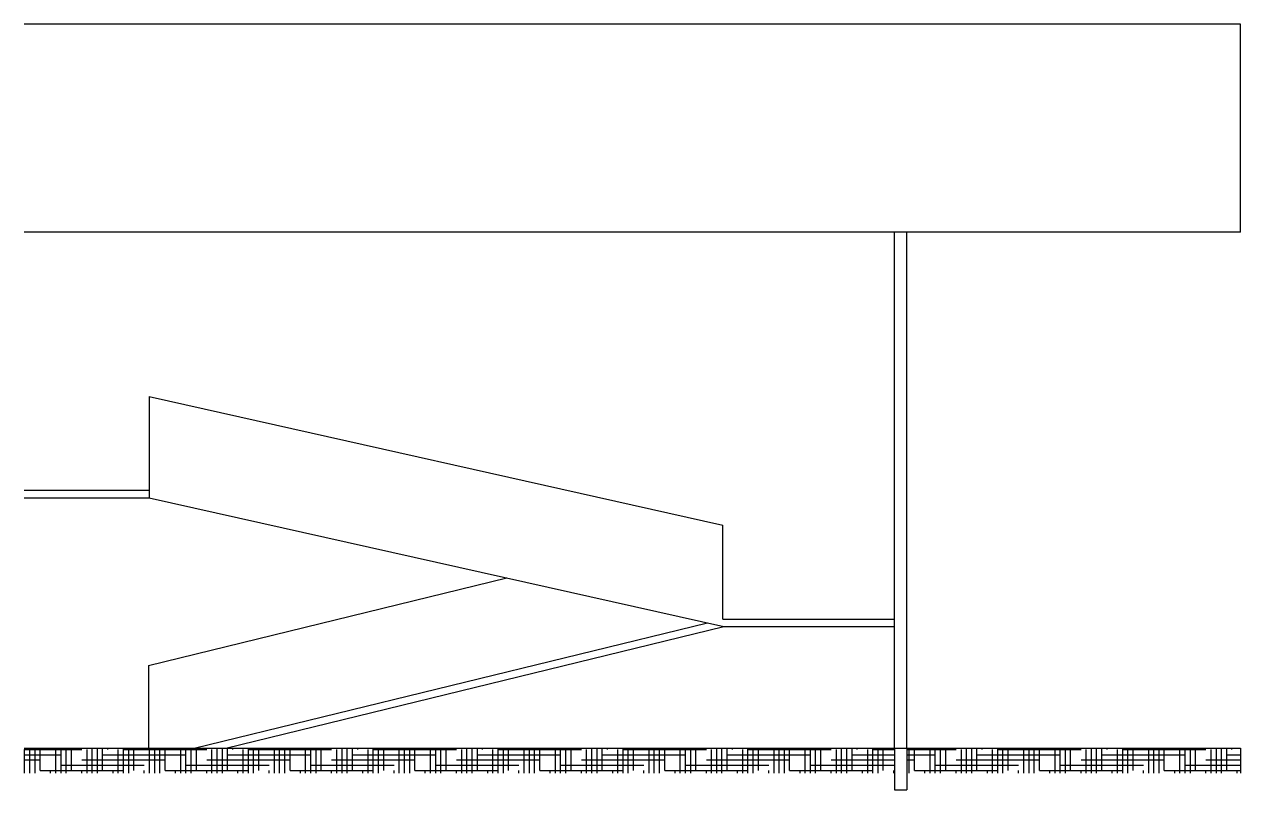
# Model space of a CAD drawing. Extents: x -151 to -2, y -18 to 162.
# Drawn here: x -34.19 to -19.58, y 148.77 to 157.97 of the extents above; entities that cross this region are included whole.
import ezdxf

# ---------------------------------------------------------------- set-up
doc = ezdxf.new("R2010")
doc.units = 0
doc.header["$MEASUREMENT"] = 0
for name, color, linetype in [('ALVENARIA', 7, 'CONTINUOUS'), ('ALVENARIA1', 44, 'CONTINUOUS'), ('COBERTURA', 6, 'CONTINUOUS'), ('HATCH', 30, 'CONTINUOUS')]:
    doc.layers.add(name, color=color, linetype=linetype)

msp = doc.modelspace()

# ---------------------------------------------------------------- hatches: boundary and pattern name
at = {"layer": 'HATCH', "linetype": 'Continuous'}
h = msp.add_hatch(dxfattribs=at)
h.set_pattern_fill('HOUND', color=256, style=0)
h.paths.add_polyline_path([(-23.741, 149.268), (-34.191, 149.268), (-34.191, 148.968), (-23.741, 148.968)])
h = msp.add_hatch(dxfattribs=at)
h.set_pattern_fill('HOUND', color=256, style=0)
h.paths.add_polyline_path([(-19.583, 148.968), (-19.583, 149.268), (-23.591, 149.268), (-23.591, 148.968)])

# ---------------------------------------------------------------- linework, layer by layer
at = {"layer": 'ALVENARIA'}
for p, q in [((-23.741, 149.268), (-23.741, 155.468)), ((-23.591, 149.268), (-23.591, 155.468)), ((-34.191, 152.368), (-32.691, 152.368)), ((-34.191, 152.278), (-32.691, 152.278)), ((-32.691, 152.278), (-32.691, 152.278)), ((-25.801, 150.818), (-23.741, 150.818)), ((-25.791, 150.728), (-23.741, 150.728)), ((-34.191, 149.268), (-19.583, 149.268))]:
    msp.add_line(p, q, dxfattribs=at)
at = {"layer": 'ALVENARIA', "linetype": 'Continuous'}
for p, q in [((-32.691, 153.493), (-25.801, 151.946)), ((-32.691, 153.493), (-32.691, 152.278)), ((-32.691, 152.278), (-25.791, 150.728)), ((-25.801, 150.818), (-25.801, 151.946)), ((-19.583, 149.268), (-19.583, 148.968))]:
    msp.add_line(p, q, dxfattribs=at)
at = {"layer": 'ALVENARIA1', "linetype": 'Continuous'}
for p, q in [((-32.701, 150.261), (-28.394, 151.313)), ((-32.151, 149.268), (-25.988, 150.773)), ((-31.772, 149.268), (-25.791, 150.728)), ((-32.701, 150.261), (-32.701, 149.268)), ((-23.741, 149.268), (-23.741, 148.768)), ((-23.591, 149.268), (-23.591, 148.768)), ((-23.741, 148.768), (-23.591, 148.768))]:
    msp.add_line(p, q, dxfattribs=at)
at = {"layer": 'COBERTURA'}
for p, q in [((-19.583, 157.968), (-34.191, 157.968)), ((-19.583, 155.468), (-19.583, 157.968)), ((-19.583, 155.468), (-34.191, 155.468))]:
    msp.add_line(p, q, dxfattribs=at)

doc.saveas('drawing.dxf')
